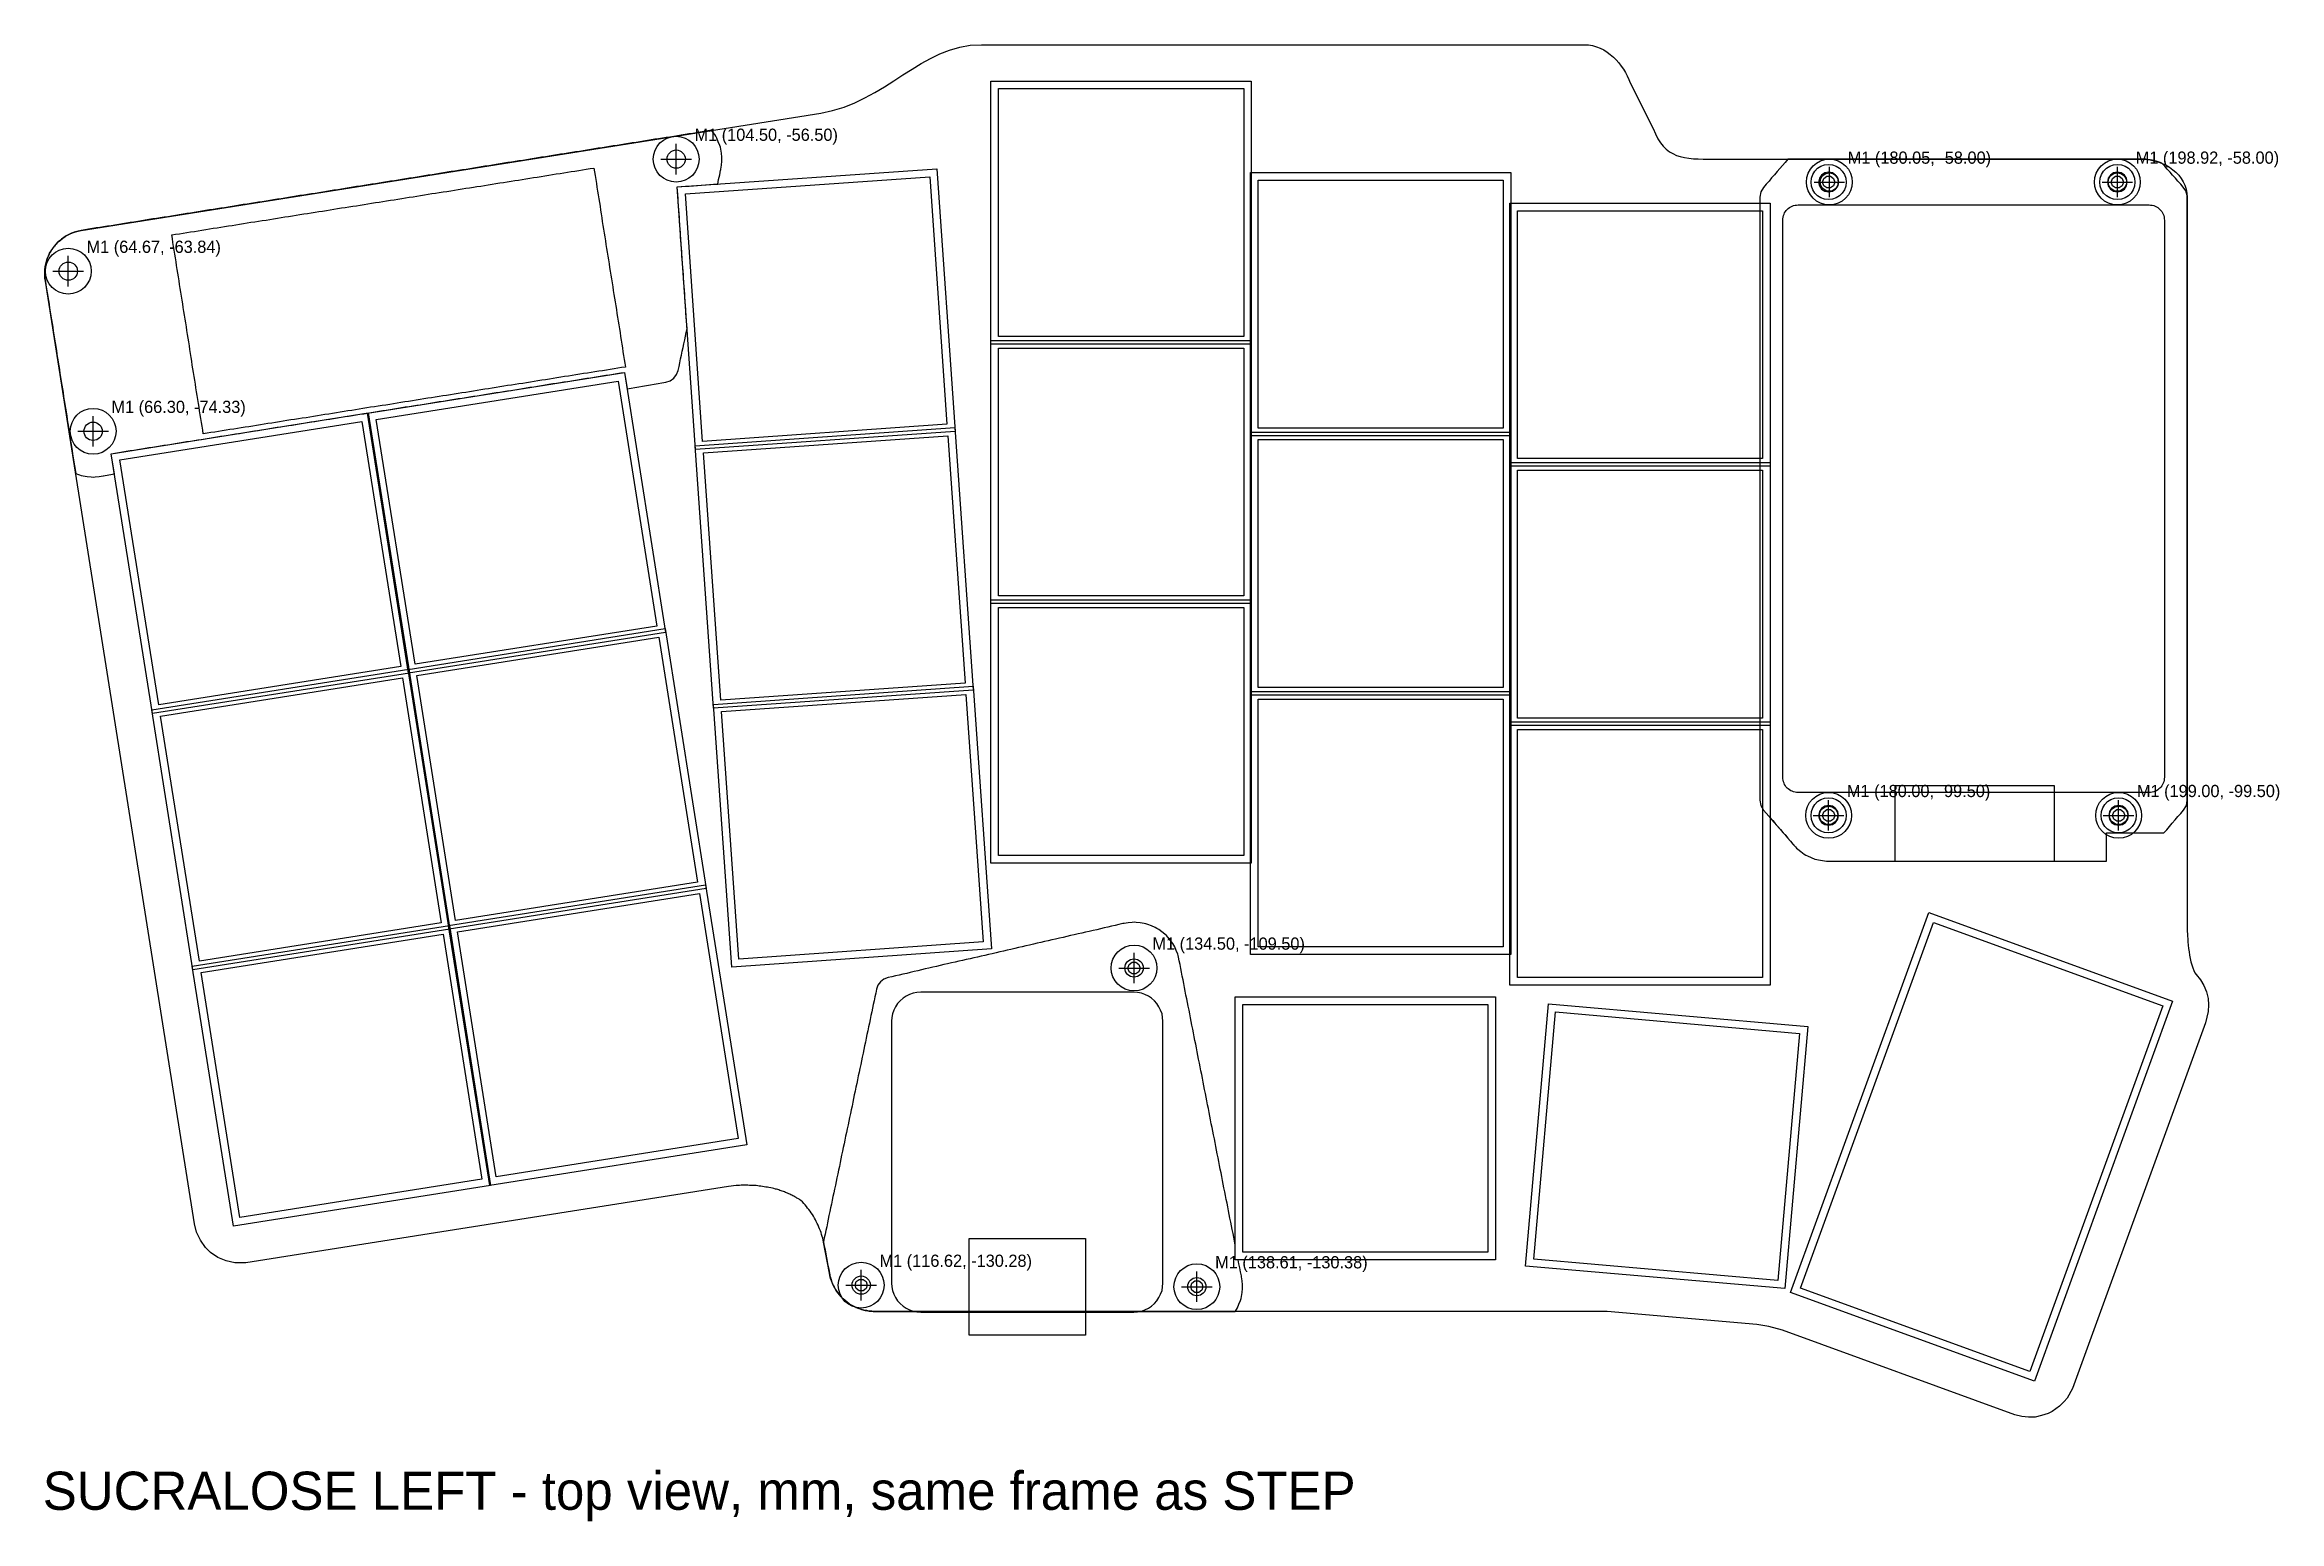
# Model space of a CAD drawing. Header units: millimetres. Extents: x 63 to 210, y -146 to -49.
import ezdxf

# ---------------------------------------------------------------- set-up
doc = ezdxf.new("R2010")
doc.units = ezdxf.units.MM
for name, color, linetype in [('BATTERY_BAY', 8, 'Continuous'), ('BOARD_OUTLINE', 7, 'Continuous'), ('COVER_BATTERY_BOTTOM', 1, 'Continuous'), ('COVER_BATTERY_TOP', 30, 'Continuous'), ('COVER_DISPLAY_COVER', 3, 'Continuous'), ('COVER_STANDOFFS', 9, 'Continuous'), ('COVER_XIAO_COVER', 5, 'Continuous'), ('KEYCAP_GUARD', 6, 'Continuous'), ('KEYCAPS', 4, 'Continuous'), ('LABELS', 7, 'Continuous'), ('M1_HOLES', 2, 'Continuous'), ('XIAO', 1, 'Continuous'), ('XIAO_USB', 1, 'Continuous')]:
    doc.layers.add(name, color=color, linetype=linetype)

msp = doc.modelspace()

# ---------------------------------------------------------------- texts
at = {"layer": 'LABELS'}
for s, height, p in [('M1 (104.50, -56.50)', 0.8, (105.7, -55.3)), ('M1 (180.05, -58.00)', 0.8, (181.25, -56.8)), ('M1 (198.92, -58.00)', 0.8, (200.12, -56.8)), ('M1 (64.67, -63.84)', 0.8, (65.87, -62.64)), ('M1 (66.30, -74.33)', 0.8, (67.5, -73.13)), ('M1 (180.00, -99.50)', 0.8, (181.2, -98.3)), ('M1 (199.00, -99.50)', 0.8, (200.2, -98.3)), ('M1 (134.50, -109.50)', 0.8, (135.7, -108.3)), ('M1 (116.62, -130.28)', 0.8, (117.82, -129.08)), ('M1 (138.61, -130.38)', 0.8, (139.81, -129.18)), ('SUCRALOSE LEFT - top view, mm, same frame as STEP', 2.5, (63, -145))]:
    msp.add_text(s, height=height, dxfattribs=at).set_placement(p)

# ---------------------------------------------------------------- linework, layer by layer
at = {"layer": 'BATTERY_BAY'}
msp.add_lwpolyline([(177, -60.5), (177.01, -60.4), (177.02, -60.3), (177.04, -60.2), (177.08, -60.11), (177.12, -60.02), (177.17, -59.94), (177.23, -59.86), (177.29, -59.79), (177.36, -59.73), (177.44, -59.67), (177.52, -59.62), (177.61, -59.58), (177.7, -59.54), (177.8, -59.52), (177.9, -59.51), (178, -59.5), (201, -59.5), (201.1, -59.51), (201.2, -59.52), (201.3, -59.54), (201.39, -59.58), (201.48, -59.62), (201.56, -59.67), (201.64, -59.73), (201.71, -59.79), (201.77, -59.86), (201.83, -59.94), (201.88, -60.02), (201.92, -60.11), (201.96, -60.2), (201.98, -60.3), (201.99, -60.4), (202, -60.5), (202, -97), (201.99, -97.1), (201.98, -97.2), (201.96, -97.3), (201.92, -97.39), (201.88, -97.48), (201.83, -97.56), (201.77, -97.64), (201.71, -97.71), (201.64, -97.77), (201.56, -97.83), (201.48, -97.88), (201.39, -97.92), (201.3, -97.96), (201.2, -97.98), (201.1, -97.99), (201, -98), (178, -98), (177.9, -97.99), (177.8, -97.98), (177.7, -97.96), (177.61, -97.92), (177.52, -97.88), (177.44, -97.83), (177.36, -97.77), (177.29, -97.71), (177.23, -97.64), (177.17, -97.56), (177.12, -97.48), (177.08, -97.39), (177.04, -97.3), (177.02, -97.2), (177.01, -97.1), (177, -97), (177, -60.5)], close=True, dxfattribs=at)
at = {"layer": 'BOARD_OUTLINE'}
msp.add_lwpolyline([(63.17, -64.5), (63.14, -64.31), (63.13, -64.12), (63.13, -63.93), (63.14, -63.75), (63.16, -63.56), (63.2, -63.37), (63.24, -63.19), (63.3, -63.01), (63.37, -62.84), (63.45, -62.67), (63.55, -62.51), (63.65, -62.35), (63.76, -62.2), (63.88, -62.06), (64.02, -61.92), (64.16, -61.8), (64.31, -61.68), (64.46, -61.57), (64.62, -61.48), (64.79, -61.39), (64.96, -61.32), (65.14, -61.26), (65.32, -61.21), (65.51, -61.17), (113.97, -53.48), (114.75, -53.32), (115.5, -53.09), (116.2, -52.81), (116.87, -52.49), (117.52, -52.14), (118.15, -51.76), (118.75, -51.37), (119.35, -50.98), (119.95, -50.6), (120.55, -50.24), (121.16, -49.9), (121.77, -49.6), (122.41, -49.35), (123.08, -49.16), (123.77, -49.04), (124.5, -49), (164, -49), (164.28, -49.02), (164.54, -49.06), (164.8, -49.13), (165.04, -49.23), (165.27, -49.34), (165.49, -49.48), (165.7, -49.64), (165.9, -49.81), (166.08, -49.99), (166.25, -50.19), (166.41, -50.4), (166.56, -50.61), (166.69, -50.83), (166.81, -51.05), (166.91, -51.28), (167, -51.5), (168.5, -54.5), (168.65, -54.85), (168.81, -55.16), (168.98, -55.43), (169.16, -55.66), (169.36, -55.85), (169.57, -56.01), (169.79, -56.14), (170.03, -56.25), (170.28, -56.33), (170.55, -56.39), (170.84, -56.44), (171.14, -56.47), (171.45, -56.49), (171.78, -56.5), (172.13, -56.5), (172.5, -56.5), (177, -56.5), (197, -56.5), (200.5, -56.5), (200.78, -56.51), (201.06, -56.55), (201.33, -56.6), (201.6, -56.68), (201.86, -56.78), (202.11, -56.9), (202.34, -57.03), (202.56, -57.19), (202.76, -57.36), (202.95, -57.55), (203.11, -57.76), (203.24, -57.98), (203.35, -58.21), (203.43, -58.46), (203.48, -58.72), (203.5, -59), (203.5, -107), (203.5, -107.11), (203.51, -107.25), (203.51, -107.41), (203.53, -107.59), (203.54, -107.79), (203.56, -108), (203.59, -108.22), (203.62, -108.44), (203.65, -108.66), (203.7, -108.88), (203.74, -109.1), (203.8, -109.3), (203.86, -109.49), (203.93, -109.66), (204, -109.81), (204.08, -109.93), (204.36, -110.27), (204.58, -110.65), (204.75, -111.06), (204.86, -111.49), (204.9, -111.92), (204.87, -112.36), (204.69, -113.09), (195.97, -137.05), (195.62, -137.68), (195.44, -137.91), (195.12, -138.22), (194.64, -138.56), (194.38, -138.69), (193.96, -138.83), (193.53, -138.92), (193.09, -138.94), (192.65, -138.89), (192.21, -138.78), (176.98, -133.24), (176.09, -132.98), (175.31, -132.86), (165.5, -132), (138.5, -132), (117.5, -132), (117.32, -131.99), (117.15, -131.98), (116.98, -131.95), (116.8, -131.92), (116.63, -131.87), (116.47, -131.82), (116.3, -131.75), (116.15, -131.68), (115.99, -131.59), (115.84, -131.5), (115.7, -131.4), (115.56, -131.29), (115.43, -131.17), (115.31, -131.05), (115.19, -130.91), (115.08, -130.78), (114.98, -130.63), (114.89, -130.48), (114.81, -130.33), (114.74, -130.17), (114.67, -130), (114.62, -129.84), (114.57, -129.67), (114.54, -129.49), (114.16, -127.47), (114.13, -127.34), (114.1, -127.21), (114.07, -127.09), (114.03, -126.96), (113.99, -126.83), (113.95, -126.71), (113.9, -126.59), (113.85, -126.47), (113.8, -126.34), (113.74, -126.23), (113.68, -126.11), (113.62, -125.99), (113.56, -125.88), (113.49, -125.76), (113.42, -125.65), (113.35, -125.54), (113.27, -125.43), (113.2, -125.33), (113.11, -125.23), (113.03, -125.12), (112.95, -125.02), (112.86, -124.93), (112.77, -124.83), (112.67, -124.74), (112.61, -124.7), (112.55, -124.65), (112.48, -124.61), (112.41, -124.57), (112.35, -124.54), (112.28, -124.5), (112.21, -124.46), (112.15, -124.43), (112.08, -124.39), (112.01, -124.36), (111.94, -124.32), (111.87, -124.29), (111.8, -124.26), (111.73, -124.23), (111.66, -124.2), (111.59, -124.17), (111.52, -124.14), (111.44, -124.12), (111.37, -124.09), (111.3, -124.07), (111.23, -124.04), (111.15, -124.02), (111.08, -124), (111.01, -123.98), (110.9, -123.95), (110.8, -123.93), (110.69, -123.91), (110.58, -123.88), (110.48, -123.86), (110.37, -123.85), (110.26, -123.83), (110.16, -123.81), (110.05, -123.8), (109.94, -123.79), (109.84, -123.77), (109.73, -123.76), (109.62, -123.75), (109.51, -123.75), (109.41, -123.74), (109.3, -123.74), (109.19, -123.73), (109.08, -123.73), (108.97, -123.73), (108.87, -123.73), (108.76, -123.73), (108.65, -123.74), (108.54, -123.74), (108.43, -123.75), (107.93, -123.81), (76.3, -128.82), (75.58, -128.82), (75.01, -128.69), (74.47, -128.46), (73.98, -128.13), (73.67, -127.82), (73.33, -127.34), (73.08, -126.81), (72.95, -126.26), (65.08, -76.59), (63.17, -64.5)], close=True, dxfattribs=at)
at = {"layer": 'COVER_BATTERY_BOTTOM'}
for points in [[(177.34, -56.5), (177.16, -56.71), (176.98, -56.91), (176.81, -57.12), (176.63, -57.32), (176.45, -57.53), (176.27, -57.73), (176.1, -57.94), (175.92, -58.14), (175.74, -58.35)], [(200.5, -56.5), (200.25, -56.5), (200, -56.5), (199.74, -56.5), (199.49, -56.5), (199.24, -56.5), (198.99, -56.5), (198.74, -56.5), (198.49, -56.5), (198.23, -56.5), (197.98, -56.5), (197.73, -56.5), (197.48, -56.5), (197.23, -56.5), (196.98, -56.5), (196.72, -56.5), (196.47, -56.5), (196.22, -56.5), (195.97, -56.5), (195.72, -56.5), (195.46, -56.5), (195.21, -56.5), (194.96, -56.5), (194.71, -56.5), (194.46, -56.5), (194.21, -56.5), (193.95, -56.5), (193.7, -56.5), (193.45, -56.5), (193.2, -56.5), (192.95, -56.5), (192.7, -56.5), (192.44, -56.5), (192.19, -56.5), (191.94, -56.5), (191.69, -56.5), (191.44, -56.5), (191.18, -56.5), (190.93, -56.5), (190.68, -56.5), (190.43, -56.5), (190.18, -56.5), (189.93, -56.5), (189.67, -56.5), (189.42, -56.5), (189.17, -56.5), (188.92, -56.5), (188.67, -56.5), (188.42, -56.5), (188.16, -56.5), (187.91, -56.5), (187.66, -56.5), (187.41, -56.5), (187.16, -56.5), (186.91, -56.5), (186.65, -56.5), (186.4, -56.5), (186.15, -56.5), (185.9, -56.5), (185.65, -56.5), (185.39, -56.5), (185.14, -56.5), (184.89, -56.5), (184.64, -56.5), (184.39, -56.5), (184.14, -56.5), (183.88, -56.5), (183.63, -56.5), (183.38, -56.5), (183.13, -56.5), (182.88, -56.5), (182.63, -56.5), (182.37, -56.5), (182.12, -56.5), (181.87, -56.5), (181.62, -56.5), (181.37, -56.5), (181.11, -56.5), (180.86, -56.5), (180.61, -56.5), (180.36, -56.5), (180.11, -56.5), (179.86, -56.5), (179.6, -56.5), (179.35, -56.5), (179.1, -56.5), (178.85, -56.5), (178.6, -56.5), (178.35, -56.5), (178.09, -56.5), (177.84, -56.5), (177.59, -56.5), (177.34, -56.5)], [(181.15, -58), (181.12, -58.26), (181.04, -58.5), (180.9, -58.72), (180.72, -58.9), (180.5, -59.04), (180.26, -59.12), (180, -59.15), (179.74, -59.12), (179.5, -59.04), (179.28, -58.9), (179.1, -58.72), (178.96, -58.5), (178.88, -58.26), (178.85, -58), (178.88, -57.74), (178.96, -57.5), (179.1, -57.28), (179.28, -57.1), (179.5, -56.96), (179.74, -56.88), (180, -56.85), (180.26, -56.88), (180.5, -56.96), (180.72, -57.1), (180.9, -57.28), (181.04, -57.5), (181.12, -57.74), (181.15, -58)], [(200.07, -58), (200.04, -58.26), (199.96, -58.5), (199.82, -58.72), (199.64, -58.9), (199.42, -59.04), (199.18, -59.12), (198.92, -59.15), (198.66, -59.12), (198.42, -59.04), (198.2, -58.9), (198.02, -58.72), (197.88, -58.5), (197.8, -58.26), (197.77, -58), (197.8, -57.74), (197.88, -57.5), (198.02, -57.28), (198.2, -57.1), (198.42, -56.96), (198.66, -56.88), (198.92, -56.85), (199.18, -56.88), (199.42, -56.96), (199.64, -57.1), (199.82, -57.28), (199.96, -57.5), (200.04, -57.74), (200.07, -58)], [(200.78, -56.51), (200.64, -56.51), (200.5, -56.5)], [(201.06, -56.55), (200.92, -56.53), (200.78, -56.51)], [(201.33, -56.6), (201.2, -56.57), (201.06, -56.55)], [(201.6, -56.68), (201.47, -56.64), (201.33, -56.6)], [(201.84, -56.77), (201.72, -56.73), (201.6, -56.68)], [(203.24, -58.33), (203.07, -58.14), (202.89, -57.94), (202.72, -57.75), (202.54, -57.55), (202.37, -57.36), (202.19, -57.16), (202.02, -56.97), (201.84, -56.77)], [(175.74, -58.35), (175.56, -58.65), (175.5, -59)], [(180.65, -58), (180.6, -57.75), (180.46, -57.54), (180.25, -57.4), (180, -57.35), (179.75, -57.4), (179.54, -57.54), (179.4, -57.75), (179.35, -58), (179.4, -58.25), (179.54, -58.46), (179.75, -58.6), (180, -58.65), (180.25, -58.6), (180.46, -58.46), (180.6, -58.25), (180.65, -58)], [(199.57, -58), (199.52, -57.75), (199.38, -57.54), (199.17, -57.4), (198.92, -57.35), (198.67, -57.4), (198.46, -57.54), (198.32, -57.75), (198.27, -58), (198.32, -58.25), (198.46, -58.46), (198.67, -58.6), (198.92, -58.65), (199.17, -58.6), (199.38, -58.46), (199.52, -58.25), (199.57, -58)], [(203.49, -58.88), (203.41, -58.58), (203.24, -58.33)], [(175.5, -59), (175.5, -59.25), (175.5, -59.5), (175.5, -59.75), (175.5, -60), (175.5, -60.25), (175.5, -60.5), (175.5, -60.75), (175.5, -61), (175.5, -61.25), (175.5, -61.5), (175.5, -61.75), (175.5, -62), (175.5, -62.25), (175.5, -62.5), (175.5, -62.75), (175.5, -63), (175.5, -63.25), (175.5, -63.5), (175.5, -63.75), (175.5, -64), (175.5, -64.25), (175.5, -64.5), (175.5, -64.75), (175.5, -65), (175.5, -65.25), (175.5, -65.5), (175.5, -65.75), (175.5, -66), (175.5, -66.25), (175.5, -66.5), (175.5, -66.75), (175.5, -67), (175.5, -67.25), (175.5, -67.5), (175.5, -67.75), (175.5, -68), (175.5, -68.25), (175.5, -68.5), (175.5, -68.75), (175.5, -69), (175.5, -69.25), (175.5, -69.5), (175.5, -69.75), (175.5, -70), (175.5, -70.25), (175.5, -70.5), (175.5, -70.75), (175.5, -71), (175.5, -71.25), (175.5, -71.5), (175.5, -71.75), (175.5, -72), (175.5, -72.25), (175.5, -72.5), (175.5, -72.75), (175.5, -73), (175.5, -73.25), (175.5, -73.5), (175.5, -73.75), (175.5, -74), (175.5, -74.25), (175.5, -74.5), (175.5, -74.75), (175.5, -75), (175.5, -75.25), (175.5, -75.5), (175.5, -75.75), (175.5, -76), (175.5, -76.25), (175.5, -76.5), (175.5, -76.75), (175.5, -77), (175.5, -77.25), (175.5, -77.5), (175.5, -77.75), (175.5, -78), (175.5, -78.25), (175.5, -78.5), (175.5, -78.75), (175.5, -79), (175.5, -79.25), (175.5, -79.5), (175.5, -79.75), (175.5, -80), (175.5, -80.25), (175.5, -80.5), (175.5, -80.75), (175.5, -81), (175.5, -81.25), (175.5, -81.5), (175.5, -81.75), (175.5, -82), (175.5, -82.25), (175.5, -82.5), (175.5, -82.75), (175.5, -83), (175.5, -83.25), (175.5, -83.5), (175.5, -83.75), (175.5, -84), (175.5, -84.25), (175.5, -84.5), (175.5, -84.75), (175.5, -85), (175.5, -85.25), (175.5, -85.5), (175.5, -85.75), (175.5, -86), (175.5, -86.25), (175.5, -86.5), (175.5, -86.75), (175.5, -87), (175.5, -87.25), (175.5, -87.5), (175.5, -87.75), (175.5, -88), (175.5, -88.25), (175.5, -88.5), (175.5, -88.75), (175.5, -89), (175.5, -89.25), (175.5, -89.5), (175.5, -89.75), (175.5, -90), (175.5, -90.25), (175.5, -90.5), (175.5, -90.75), (175.5, -91), (175.5, -91.25), (175.5, -91.5), (175.5, -91.75), (175.5, -92), (175.5, -92.25), (175.5, -92.5), (175.5, -92.75), (175.5, -93), (175.5, -93.25), (175.5, -93.5), (175.5, -93.75), (175.5, -94), (175.5, -94.25), (175.5, -94.5), (175.5, -94.75), (175.5, -95), (175.5, -95.25), (175.5, -95.5), (175.5, -95.75), (175.5, -96), (175.5, -96.25), (175.5, -96.5), (175.5, -96.75), (175.5, -97), (175.5, -97.25), (175.5, -97.5), (175.5, -97.75), (175.5, -98), (175.5, -98.25), (175.5, -98.5)], [(203.5, -59), (203.5, -58.94), (203.49, -58.88)], [(203.5, -98.5), (203.5, -98.25), (203.5, -98), (203.5, -97.75), (203.5, -97.5), (203.5, -97.25), (203.5, -97), (203.5, -96.75), (203.5, -96.5), (203.5, -96.25), (203.5, -96), (203.5, -95.75), (203.5, -95.5), (203.5, -95.25), (203.5, -95), (203.5, -94.75), (203.5, -94.5), (203.5, -94.25), (203.5, -94), (203.5, -93.75), (203.5, -93.5), (203.5, -93.25), (203.5, -93), (203.5, -92.75), (203.5, -92.5), (203.5, -92.25), (203.5, -92), (203.5, -91.75), (203.5, -91.5), (203.5, -91.25), (203.5, -91), (203.5, -90.75), (203.5, -90.5), (203.5, -90.25), (203.5, -90), (203.5, -89.75), (203.5, -89.5), (203.5, -89.25), (203.5, -89), (203.5, -88.75), (203.5, -88.5), (203.5, -88.25), (203.5, -88), (203.5, -87.75), (203.5, -87.5), (203.5, -87.25), (203.5, -87), (203.5, -86.75), (203.5, -86.5), (203.5, -86.25), (203.5, -86), (203.5, -85.75), (203.5, -85.5), (203.5, -85.25), (203.5, -85), (203.5, -84.75), (203.5, -84.5), (203.5, -84.25), (203.5, -84), (203.5, -83.75), (203.5, -83.5), (203.5, -83.25), (203.5, -83), (203.5, -82.75), (203.5, -82.5), (203.5, -82.25), (203.5, -82), (203.5, -81.75), (203.5, -81.5), (203.5, -81.25), (203.5, -81), (203.5, -80.75), (203.5, -80.5), (203.5, -80.25), (203.5, -80), (203.5, -79.75), (203.5, -79.5), (203.5, -79.25), (203.5, -79), (203.5, -78.75), (203.5, -78.5), (203.5, -78.25), (203.5, -78), (203.5, -77.75), (203.5, -77.5), (203.5, -77.25), (203.5, -77), (203.5, -76.75), (203.5, -76.5), (203.5, -76.25), (203.5, -76), (203.5, -75.75), (203.5, -75.5), (203.5, -75.25), (203.5, -75), (203.5, -74.75), (203.5, -74.5), (203.5, -74.25), (203.5, -74), (203.5, -73.75), (203.5, -73.5), (203.5, -73.25), (203.5, -73), (203.5, -72.75), (203.5, -72.5), (203.5, -72.25), (203.5, -72), (203.5, -71.75), (203.5, -71.5), (203.5, -71.25), (203.5, -71), (203.5, -70.75), (203.5, -70.5), (203.5, -70.25), (203.5, -70), (203.5, -69.75), (203.5, -69.5), (203.5, -69.25), (203.5, -69), (203.5, -68.75), (203.5, -68.5), (203.5, -68.25), (203.5, -68), (203.5, -67.75), (203.5, -67.5), (203.5, -67.25), (203.5, -67), (203.5, -66.75), (203.5, -66.5), (203.5, -66.25), (203.5, -66), (203.5, -65.75), (203.5, -65.5), (203.5, -65.25), (203.5, -65), (203.5, -64.75), (203.5, -64.5), (203.5, -64.25), (203.5, -64), (203.5, -63.75), (203.5, -63.5), (203.5, -63.25), (203.5, -63), (203.5, -62.75), (203.5, -62.5), (203.5, -62.25), (203.5, -62), (203.5, -61.75), (203.5, -61.5), (203.5, -61.25), (203.5, -61), (203.5, -60.75), (203.5, -60.5), (203.5, -60.25), (203.5, -60), (203.5, -59.75), (203.5, -59.5), (203.5, -59.25), (203.5, -59)], [(175.5, -98.5), (175.56, -98.85), (175.74, -99.15)], [(175.74, -99.15), (175.92, -99.35), (176.09, -99.56), (176.26, -99.76), (176.44, -99.96), (176.61, -100.16), (176.79, -100.36), (176.96, -100.56), (177.13, -100.76), (177.31, -100.96), (177.48, -101.17), (177.66, -101.37), (177.83, -101.57)], [(181.15, -99.5), (181.12, -99.76), (181.04, -100), (180.9, -100.22), (180.72, -100.4), (180.5, -100.54), (180.26, -100.62), (180, -100.65), (179.74, -100.62), (179.5, -100.54), (179.28, -100.4), (179.1, -100.22), (178.96, -100), (178.88, -99.76), (178.85, -99.5), (178.88, -99.24), (178.96, -99), (179.1, -98.78), (179.28, -98.6), (179.5, -98.46), (179.74, -98.38), (180, -98.35), (180.26, -98.38), (180.5, -98.46), (180.72, -98.6), (180.9, -98.78), (181.04, -99), (181.12, -99.24), (181.15, -99.5)], [(180.65, -99.5), (180.6, -99.25), (180.46, -99.04), (180.25, -98.9), (180, -98.85), (179.75, -98.9), (179.54, -99.04), (179.4, -99.25), (179.35, -99.5), (179.4, -99.75), (179.54, -99.96), (179.75, -100.1), (180, -100.15), (180.25, -100.1), (180.46, -99.96), (180.6, -99.75), (180.65, -99.5)], [(200.15, -99.5), (200.12, -99.76), (200.04, -100), (199.9, -100.22), (199.72, -100.4), (199.5, -100.54), (199.26, -100.62), (199, -100.65), (198.74, -100.62), (198.5, -100.54), (198.28, -100.4), (198.1, -100.22), (197.96, -100), (197.88, -99.76), (197.85, -99.5), (197.88, -99.24), (197.96, -99), (198.1, -98.78), (198.28, -98.6), (198.5, -98.46), (198.74, -98.38), (199, -98.35), (199.26, -98.38), (199.5, -98.46), (199.72, -98.6), (199.9, -98.78), (200.04, -99), (200.12, -99.24), (200.15, -99.5)], [(199.65, -99.5), (199.6, -99.25), (199.46, -99.04), (199.25, -98.9), (199, -98.85), (198.75, -98.9), (198.54, -99.04), (198.4, -99.25), (198.35, -99.5), (198.4, -99.75), (198.54, -99.96), (198.75, -100.1), (199, -100.15), (199.25, -100.1), (199.46, -99.96), (199.6, -99.75), (199.65, -99.5)], [(201.96, -100.65), (202.15, -100.44), (202.33, -100.22), (202.52, -100.01), (202.7, -99.8), (202.89, -99.58), (203.07, -99.37), (203.26, -99.15)], [(203.26, -99.15), (203.44, -98.85), (203.5, -98.5)], [(198.2, -102.5), (198.2, -102.24), (198.2, -101.97), (198.2, -101.71), (198.2, -101.44), (198.2, -101.18), (198.2, -100.91), (198.2, -100.65)], [(198.2, -100.65), (198.45, -100.65), (198.7, -100.65), (198.95, -100.65), (199.2, -100.65), (199.45, -100.65), (199.71, -100.65), (199.96, -100.65), (200.21, -100.65), (200.46, -100.65), (200.71, -100.65), (200.96, -100.65), (201.21, -100.65), (201.46, -100.65), (201.71, -100.65), (201.96, -100.65)], [(177.83, -101.57), (177.9, -101.64), (177.98, -101.71)], [(177.98, -101.71), (178.18, -101.87), (178.39, -102.03)], [(178.39, -102.03), (178.5, -102.1), (178.62, -102.16)], [(178.62, -102.16), (178.86, -102.26), (179.1, -102.36)], [(179.1, -102.36), (179.22, -102.4), (179.35, -102.42)], [(179.35, -102.42), (179.61, -102.46), (179.87, -102.49)], [(179.87, -102.49), (179.93, -102.5), (180, -102.5)], [(180, -102.5), (180.25, -102.5), (180.51, -102.5), (180.76, -102.5), (181.01, -102.5), (181.26, -102.5), (181.52, -102.5), (181.77, -102.5), (182.02, -102.5), (182.28, -102.5), (182.53, -102.5), (182.78, -102.5), (183.03, -102.5), (183.29, -102.5), (183.54, -102.5), (183.79, -102.5), (184.04, -102.5), (184.3, -102.5), (184.55, -102.5), (184.8, -102.5), (185.06, -102.5), (185.31, -102.5), (185.56, -102.5), (185.81, -102.5), (186.07, -102.5), (186.32, -102.5), (186.57, -102.5), (186.82, -102.5), (187.08, -102.5), (187.33, -102.5), (187.58, -102.5), (187.84, -102.5), (188.09, -102.5), (188.34, -102.5), (188.59, -102.5), (188.85, -102.5), (189.1, -102.5), (189.35, -102.5), (189.61, -102.5), (189.86, -102.5), (190.11, -102.5), (190.36, -102.5), (190.62, -102.5), (190.87, -102.5), (191.12, -102.5), (191.38, -102.5), (191.63, -102.5), (191.88, -102.5), (192.13, -102.5), (192.39, -102.5), (192.64, -102.5), (192.89, -102.5), (193.14, -102.5), (193.4, -102.5), (193.65, -102.5), (193.9, -102.5), (194.16, -102.5), (194.41, -102.5), (194.66, -102.5), (194.91, -102.5), (195.17, -102.5), (195.42, -102.5), (195.67, -102.5), (195.92, -102.5), (196.18, -102.5), (196.43, -102.5), (196.68, -102.5), (196.94, -102.5), (197.19, -102.5), (197.44, -102.5), (197.69, -102.5), (197.95, -102.5), (198.2, -102.5)]]:
    msp.add_lwpolyline(points, dxfattribs=at)
at = {"layer": 'COVER_BATTERY_TOP'}
for points in [[(177.34, -56.5), (177.16, -56.71), (176.98, -56.91), (176.81, -57.12), (176.63, -57.32), (176.45, -57.53), (176.27, -57.73), (176.1, -57.94), (175.92, -58.14), (175.74, -58.35)], [(200.5, -56.5), (200.25, -56.5), (200, -56.5), (199.74, -56.5), (199.49, -56.5), (199.24, -56.5), (198.99, -56.5), (198.74, -56.5), (198.49, -56.5), (198.23, -56.5), (197.98, -56.5), (197.73, -56.5), (197.48, -56.5), (197.23, -56.5), (196.98, -56.5), (196.72, -56.5), (196.47, -56.5), (196.22, -56.5), (195.97, -56.5), (195.72, -56.5), (195.46, -56.5), (195.21, -56.5), (194.96, -56.5), (194.71, -56.5), (194.46, -56.5), (194.21, -56.5), (193.95, -56.5), (193.7, -56.5), (193.45, -56.5), (193.2, -56.5), (192.95, -56.5), (192.7, -56.5), (192.44, -56.5), (192.19, -56.5), (191.94, -56.5), (191.69, -56.5), (191.44, -56.5), (191.18, -56.5), (190.93, -56.5), (190.68, -56.5), (190.43, -56.5), (190.18, -56.5), (189.93, -56.5), (189.67, -56.5), (189.42, -56.5), (189.17, -56.5), (188.92, -56.5), (188.67, -56.5), (188.42, -56.5), (188.16, -56.5), (187.91, -56.5), (187.66, -56.5), (187.41, -56.5), (187.16, -56.5), (186.91, -56.5), (186.65, -56.5), (186.4, -56.5), (186.15, -56.5), (185.9, -56.5), (185.65, -56.5), (185.39, -56.5), (185.14, -56.5), (184.89, -56.5), (184.64, -56.5), (184.39, -56.5), (184.14, -56.5), (183.88, -56.5), (183.63, -56.5), (183.38, -56.5), (183.13, -56.5), (182.88, -56.5), (182.63, -56.5), (182.37, -56.5), (182.12, -56.5), (181.87, -56.5), (181.62, -56.5), (181.37, -56.5), (181.11, -56.5), (180.86, -56.5), (180.61, -56.5), (180.36, -56.5), (180.11, -56.5), (179.86, -56.5), (179.6, -56.5), (179.35, -56.5), (179.1, -56.5), (178.85, -56.5), (178.6, -56.5), (178.35, -56.5), (178.09, -56.5), (177.84, -56.5), (177.59, -56.5), (177.34, -56.5)], [(200.78, -56.51), (200.64, -56.51), (200.5, -56.5)], [(201.06, -56.55), (200.92, -56.53), (200.78, -56.51)], [(201.33, -56.6), (201.2, -56.57), (201.06, -56.55)], [(201.6, -56.68), (201.47, -56.64), (201.33, -56.6)], [(201.84, -56.77), (201.72, -56.73), (201.6, -56.68)], [(203.24, -58.33), (203.07, -58.14), (202.89, -57.94), (202.72, -57.75), (202.54, -57.55), (202.37, -57.36), (202.19, -57.16), (202.02, -56.97), (201.84, -56.77)], [(175.74, -58.35), (175.56, -58.65), (175.5, -59)], [(180.4, -58), (180.32, -58.24), (180.12, -58.38), (179.88, -58.38), (179.68, -58.24), (179.6, -58), (179.68, -57.76), (179.88, -57.62), (180.12, -57.62), (180.32, -57.76), (180.4, -58)], [(199.32, -58), (199.24, -58.24), (199.04, -58.38), (198.8, -58.38), (198.6, -58.24), (198.52, -58), (198.6, -57.76), (198.8, -57.62), (199.04, -57.62), (199.24, -57.76), (199.32, -58)], [(203.49, -58.88), (203.41, -58.58), (203.24, -58.33)], [(175.5, -59), (175.5, -59.19), (175.5, -59.38)], [(175.5, -59.38), (175.84, -59.38), (176.17, -59.38)], [(176.17, -59.38), (176.17, -59.63), (176.17, -59.88), (176.17, -60.13), (176.17, -60.38), (176.17, -60.63), (176.17, -60.88), (176.17, -61.13), (176.17, -61.38), (176.17, -61.63), (176.17, -61.88), (176.17, -62.13), (176.17, -62.38), (176.17, -62.63), (176.17, -62.88), (176.17, -63.13), (176.17, -63.38), (176.17, -63.63), (176.17, -63.88), (176.17, -64.13), (176.17, -64.38), (176.17, -64.63), (176.17, -64.88), (176.17, -65.13), (176.17, -65.38), (176.17, -65.63), (176.17, -65.88), (176.17, -66.13), (176.17, -66.38), (176.17, -66.63), (176.17, -66.88), (176.17, -67.13), (176.17, -67.38), (176.17, -67.63), (176.17, -67.88), (176.17, -68.13), (176.17, -68.38), (176.17, -68.63), (176.17, -68.88), (176.17, -69.13), (176.17, -69.38), (176.17, -69.63), (176.17, -69.88), (176.17, -70.13), (176.17, -70.38), (176.17, -70.63), (176.17, -70.88), (176.17, -71.13), (176.17, -71.38), (176.17, -71.63), (176.17, -71.88), (176.17, -72.13), (176.17, -72.38), (176.17, -72.63), (176.17, -72.88), (176.17, -73.13), (176.17, -73.38), (176.17, -73.64), (176.17, -73.89), (176.17, -74.14), (176.17, -74.39), (176.17, -74.64), (176.17, -74.89), (176.17, -75.14), (176.17, -75.39), (176.17, -75.64), (176.17, -75.89), (176.17, -76.14), (176.17, -76.39), (176.17, -76.64), (176.17, -76.89), (176.17, -77.14), (176.17, -77.39), (176.17, -77.64), (176.17, -77.89), (176.17, -78.14), (176.17, -78.39), (176.17, -78.64), (176.17, -78.89), (176.17, -79.14), (176.17, -79.39), (176.17, -79.64), (176.17, -79.89), (176.17, -80.14), (176.17, -80.39), (176.17, -80.64), (176.17, -80.89), (176.17, -81.14), (176.17, -81.39), (176.17, -81.64), (176.17, -81.89), (176.17, -82.14), (176.17, -82.39), (176.17, -82.64), (176.17, -82.89), (176.17, -83.14), (176.17, -83.39), (176.17, -83.64), (176.17, -83.89), (176.17, -84.14), (176.17, -84.39), (176.17, -84.64), (176.17, -84.89), (176.17, -85.14), (176.17, -85.39), (176.17, -85.64), (176.17, -85.89), (176.17, -86.14), (176.17, -86.39), (176.17, -86.64), (176.17, -86.89), (176.17, -87.14), (176.17, -87.39), (176.17, -87.64), (176.17, -87.9), (176.17, -88.15), (176.17, -88.4), (176.17, -88.65), (176.17, -88.9), (176.17, -89.15), (176.17, -89.4), (176.17, -89.65), (176.17, -89.9), (176.17, -90.15), (176.17, -90.4), (176.17, -90.65), (176.17, -90.9), (176.17, -91.15), (176.17, -91.4), (176.17, -91.65), (176.17, -91.9), (176.17, -92.15), (176.17, -92.4), (176.17, -92.65), (176.17, -92.9), (176.17, -93.15), (176.17, -93.4), (176.17, -93.65), (176.17, -93.9), (176.17, -94.15), (176.17, -94.4), (176.17, -94.65), (176.17, -94.9), (176.17, -95.15), (176.17, -95.4), (176.17, -95.65), (176.17, -95.9), (176.17, -96.15), (176.17, -96.4), (176.17, -96.65), (176.17, -96.9), (176.17, -97.15), (176.17, -97.4), (176.17, -97.65), (176.17, -97.9), (176.17, -98.15), (176.17, -98.4), (176.17, -98.65), (176.17, -98.9), (176.17, -99.15), (176.17, -99.4), (176.17, -99.65)], [(203.5, -59), (203.5, -58.94), (203.49, -58.88)], [(203.5, -98.5), (203.5, -98.25), (203.5, -98), (203.5, -97.75), (203.5, -97.5), (203.5, -97.25), (203.5, -97), (203.5, -96.75), (203.5, -96.5), (203.5, -96.25), (203.5, -96), (203.5, -95.75), (203.5, -95.5), (203.5, -95.25), (203.5, -95), (203.5, -94.75), (203.5, -94.5), (203.5, -94.25), (203.5, -94), (203.5, -93.75), (203.5, -93.5), (203.5, -93.25), (203.5, -93), (203.5, -92.75), (203.5, -92.5), (203.5, -92.25), (203.5, -92), (203.5, -91.75), (203.5, -91.5), (203.5, -91.25), (203.5, -91), (203.5, -90.75), (203.5, -90.5), (203.5, -90.25), (203.5, -90), (203.5, -89.75), (203.5, -89.5), (203.5, -89.25), (203.5, -89), (203.5, -88.75), (203.5, -88.5), (203.5, -88.25), (203.5, -88), (203.5, -87.75), (203.5, -87.5), (203.5, -87.25), (203.5, -87), (203.5, -86.75), (203.5, -86.5), (203.5, -86.25), (203.5, -86), (203.5, -85.75), (203.5, -85.5), (203.5, -85.25), (203.5, -85), (203.5, -84.75), (203.5, -84.5), (203.5, -84.25), (203.5, -84), (203.5, -83.75), (203.5, -83.5), (203.5, -83.25), (203.5, -83), (203.5, -82.75), (203.5, -82.5), (203.5, -82.25), (203.5, -82), (203.5, -81.75), (203.5, -81.5), (203.5, -81.25), (203.5, -81), (203.5, -80.75), (203.5, -80.5), (203.5, -80.25), (203.5, -80), (203.5, -79.75), (203.5, -79.5), (203.5, -79.25), (203.5, -79), (203.5, -78.75), (203.5, -78.5), (203.5, -78.25), (203.5, -78), (203.5, -77.75), (203.5, -77.5), (203.5, -77.25), (203.5, -77), (203.5, -76.75), (203.5, -76.5), (203.5, -76.25), (203.5, -76), (203.5, -75.75), (203.5, -75.5), (203.5, -75.25), (203.5, -75), (203.5, -74.75), (203.5, -74.5), (203.5, -74.25), (203.5, -74), (203.5, -73.75), (203.5, -73.5), (203.5, -73.25), (203.5, -73), (203.5, -72.75), (203.5, -72.5), (203.5, -72.25), (203.5, -72), (203.5, -71.75), (203.5, -71.5), (203.5, -71.25), (203.5, -71), (203.5, -70.75), (203.5, -70.5), (203.5, -70.25), (203.5, -70), (203.5, -69.75), (203.5, -69.5), (203.5, -69.25), (203.5, -69), (203.5, -68.75), (203.5, -68.5), (203.5, -68.25), (203.5, -68), (203.5, -67.75), (203.5, -67.5), (203.5, -67.25), (203.5, -67), (203.5, -66.75), (203.5, -66.5), (203.5, -66.25), (203.5, -66), (203.5, -65.75), (203.5, -65.5), (203.5, -65.25), (203.5, -65), (203.5, -64.75), (203.5, -64.5), (203.5, -64.25), (203.5, -64), (203.5, -63.75), (203.5, -63.5), (203.5, -63.25), (203.5, -63), (203.5, -62.75), (203.5, -62.5), (203.5, -62.25), (203.5, -62), (203.5, -61.75), (203.5, -61.5), (203.5, -61.25), (203.5, -61), (203.5, -60.75), (203.5, -60.5), (203.5, -60.25), (203.5, -60), (203.5, -59.75), (203.5, -59.5), (203.5, -59.25), (203.5, -59)], [(184.37, -97.55), (184.62, -97.55), (184.88, -97.55), (185.13, -97.55), (185.38, -97.55), (185.64, -97.55), (185.89, -97.55), (186.14, -97.55), (186.4, -97.55), (186.65, -97.55), (186.9, -97.55), (187.16, -97.55), (187.41, -97.55), (187.67, -97.55), (187.92, -97.55), (188.17, -97.55), (188.43, -97.55), (188.68, -97.55), (188.93, -97.55), (189.19, -97.55), (189.44, -97.55), (189.69, -97.55), (189.95, -97.55), (190.2, -97.55), (190.46, -97.55), (190.71, -97.55), (190.96, -97.55), (191.22, -97.55), (191.47, -97.55), (191.72, -97.55), (191.98, -97.55), (192.23, -97.55), (192.48, -97.55), (192.74, -97.55), (192.99, -97.55), (193.25, -97.55), (193.5, -97.55), (193.75, -97.55), (194.01, -97.55), (194.26, -97.55), (194.51, -97.55), (194.77, -97.55)], [(184.37, -102.5), (184.37, -102.24), (184.37, -101.98), (184.37, -101.72), (184.37, -101.46), (184.37, -101.2), (184.37, -100.94), (184.37, -100.67), (184.37, -100.41), (184.37, -100.15), (184.37, -99.89), (184.37, -99.63), (184.37, -99.37), (184.37, -99.11), (184.37, -98.85), (184.37, -98.59), (184.37, -98.33), (184.37, -98.07), (184.37, -97.81), (184.37, -97.55)], [(194.77, -97.55), (194.77, -97.81), (194.77, -98.07), (194.77, -98.33), (194.77, -98.59), (194.77, -98.85), (194.77, -99.11), (194.77, -99.37), (194.77, -99.63), (194.77, -99.89), (194.77, -100.15), (194.77, -100.41), (194.77, -100.67), (194.77, -100.94), (194.77, -101.2), (194.77, -101.46), (194.77, -101.72), (194.77, -101.98), (194.77, -102.24), (194.77, -102.5)], [(180.4, -99.5), (180.32, -99.74), (180.12, -99.88), (179.88, -99.88), (179.68, -99.74), (179.6, -99.5), (179.68, -99.26), (179.88, -99.12), (180.12, -99.12), (180.32, -99.26), (180.4, -99.5)], [(199.4, -99.5), (199.32, -99.74), (199.12, -99.88), (198.88, -99.88), (198.68, -99.74), (198.6, -99.5), (198.68, -99.26), (198.88, -99.12), (199.12, -99.12), (199.32, -99.26), (199.4, -99.5)], [(201.96, -100.65), (202.15, -100.44), (202.33, -100.22), (202.52, -100.01), (202.7, -99.8), (202.89, -99.58), (203.07, -99.37), (203.26, -99.15)], [(203.26, -99.15), (203.44, -98.85), (203.5, -98.5)], [(176.17, -99.65), (176.34, -99.84), (176.51, -100.04), (176.67, -100.23), (176.84, -100.42), (177, -100.61), (177.17, -100.8), (177.33, -100.99), (177.5, -101.19), (177.66, -101.38), (177.83, -101.57)], [(198.2, -100.65), (198.45, -100.65), (198.7, -100.65), (198.95, -100.65), (199.2, -100.65), (199.45, -100.65), (199.71, -100.65), (199.96, -100.65), (200.21, -100.65), (200.46, -100.65), (200.71, -100.65), (200.96, -100.65), (201.21, -100.65), (201.46, -100.65), (201.71, -100.65), (201.96, -100.65)], [(198.2, -102.5), (198.2, -102.24), (198.2, -101.97), (198.2, -101.71), (198.2, -101.44), (198.2, -101.18), (198.2, -100.91), (198.2, -100.65)], [(177.83, -101.57), (177.9, -101.64), (177.98, -101.71)], [(177.98, -101.71), (178.18, -101.87), (178.39, -102.03)], [(178.39, -102.03), (178.5, -102.1), (178.62, -102.16)], [(178.62, -102.16), (178.86, -102.26), (179.1, -102.36)], [(179.1, -102.36), (179.22, -102.4), (179.35, -102.42)], [(179.35, -102.42), (179.61, -102.46), (179.87, -102.49)], [(179.87, -102.49), (179.93, -102.5), (180, -102.5)], [(180, -102.5), (180.26, -102.5), (180.51, -102.5), (180.77, -102.5), (181.03, -102.5), (181.28, -102.5), (181.54, -102.5), (181.8, -102.5), (182.06, -102.5), (182.31, -102.5), (182.57, -102.5), (182.83, -102.5), (183.08, -102.5), (183.34, -102.5), (183.6, -102.5), (183.85, -102.5), (184.11, -102.5), (184.37, -102.5)], [(194.77, -102.5), (195.03, -102.5), (195.3, -102.5), (195.56, -102.5), (195.82, -102.5), (196.09, -102.5), (196.35, -102.5), (196.62, -102.5), (196.88, -102.5), (197.14, -102.5), (197.41, -102.5), (197.67, -102.5), (197.94, -102.5), (198.2, -102.5)]]:
    msp.add_lwpolyline(points, dxfattribs=at)
at = {"layer": 'COVER_DISPLAY_COVER'}
for points in [[(106.81, -54.61), (106.57, -54.65), (106.32, -54.69), (106.07, -54.73), (105.82, -54.77), (105.58, -54.81), (105.33, -54.85), (105.08, -54.89), (104.83, -54.93), (104.59, -54.97), (104.34, -55.01), (104.09, -55.05), (103.85, -55.09), (103.6, -55.12), (103.35, -55.16), (103.1, -55.2), (102.86, -55.24), (102.61, -55.28), (102.36, -55.32), (102.11, -55.36), (101.87, -55.4), (101.62, -55.44), (101.37, -55.48), (101.12, -55.52), (100.88, -55.56), (100.63, -55.6), (100.38, -55.63), (100.13, -55.67), (99.89, -55.71), (99.64, -55.75), (99.39, -55.79), (99.15, -55.83), (98.9, -55.87), (98.65, -55.91), (98.4, -55.95), (98.16, -55.99), (97.91, -56.03), (97.66, -56.07), (97.41, -56.11), (97.17, -56.15), (96.92, -56.18), (96.67, -56.22), (96.42, -56.26), (96.18, -56.3), (95.93, -56.34), (95.68, -56.38), (95.44, -56.42), (95.19, -56.46), (94.94, -56.5), (94.69, -56.54), (94.45, -56.58), (94.2, -56.62), (93.95, -56.66), (93.7, -56.69), (93.46, -56.73), (93.21, -56.77), (92.96, -56.81), (92.71, -56.85), (92.47, -56.89), (92.22, -56.93), (91.97, -56.97), (91.73, -57.01), (91.48, -57.05), (91.23, -57.09), (90.98, -57.13), (90.74, -57.17), (90.49, -57.2), (90.24, -57.24), (89.99, -57.28), (89.75, -57.32), (89.5, -57.36), (89.25, -57.4), (89, -57.44), (88.76, -57.48), (88.51, -57.52), (88.26, -57.56), (88.02, -57.6), (87.77, -57.64), (87.52, -57.68), (87.27, -57.72), (87.03, -57.75), (86.78, -57.79), (86.53, -57.83), (86.28, -57.87), (86.04, -57.91), (85.79, -57.95), (85.54, -57.99), (85.29, -58.03), (85.05, -58.07), (84.8, -58.11), (84.55, -58.15), (84.31, -58.19), (84.06, -58.23), (83.81, -58.26), (83.56, -58.3), (83.32, -58.34), (83.07, -58.38), (82.82, -58.42), (82.57, -58.46), (82.33, -58.5), (82.08, -58.54), (81.83, -58.58), (81.58, -58.62), (81.34, -58.66), (81.09, -58.7), (80.84, -58.74), (80.6, -58.77), (80.35, -58.81), (80.1, -58.85), (79.85, -58.89), (79.61, -58.93), (79.36, -58.97), (79.11, -59.01), (78.86, -59.05), (78.62, -59.09), (78.37, -59.13), (78.12, -59.17), (77.87, -59.21), (77.63, -59.25), (77.38, -59.29), (77.13, -59.32), (76.89, -59.36), (76.64, -59.4), (76.39, -59.44), (76.14, -59.48), (75.9, -59.52), (75.65, -59.56), (75.4, -59.6), (75.15, -59.64), (74.91, -59.68), (74.66, -59.72), (74.41, -59.76), (74.16, -59.8), (73.92, -59.83), (73.67, -59.87), (73.42, -59.91), (73.18, -59.95), (72.93, -59.99), (72.68, -60.03), (72.43, -60.07), (72.19, -60.11), (71.94, -60.15), (71.69, -60.19), (71.44, -60.23), (71.2, -60.27), (70.95, -60.31), (70.7, -60.34), (70.45, -60.38), (70.21, -60.42), (69.96, -60.46), (69.71, -60.5), (69.47, -60.54), (69.22, -60.58), (68.97, -60.62), (68.72, -60.66), (68.48, -60.7), (68.23, -60.74), (67.98, -60.78), (67.73, -60.82), (67.49, -60.86), (67.24, -60.89), (66.99, -60.93), (66.74, -60.97), (66.5, -61.01), (66.25, -61.05), (66, -61.09), (65.76, -61.13), (65.51, -61.17)], [(107.03, -54.89), (106.92, -54.75), (106.81, -54.61)], [(107.16, -55.12), (107.1, -55), (107.03, -54.89)], [(107.36, -55.6), (107.26, -55.36), (107.16, -55.12)], [(107.42, -55.85), (107.4, -55.72), (107.36, -55.6)], [(71.45, -61.46), (71.7, -61.42), (71.95, -61.39), (72.19, -61.35), (72.44, -61.31), (72.69, -61.27), (72.94, -61.23), (73.18, -61.19), (73.43, -61.15), (73.68, -61.11), (73.92, -61.07), (74.17, -61.03), (74.42, -60.99), (74.66, -60.95), (74.91, -60.92), (75.16, -60.88), (75.4, -60.84), (75.65, -60.8), (75.9, -60.76), (76.15, -60.72), (76.39, -60.68), (76.64, -60.64), (76.89, -60.6), (77.13, -60.56), (77.38, -60.52), (77.63, -60.49), (77.87, -60.45), (78.12, -60.41), (78.37, -60.37), (78.61, -60.33), (78.86, -60.29), (79.11, -60.25), (79.36, -60.21), (79.6, -60.17), (79.85, -60.13), (80.1, -60.09), (80.34, -60.06), (80.59, -60.02), (80.84, -59.98), (81.08, -59.94), (81.33, -59.9), (81.58, -59.86), (81.82, -59.82), (82.07, -59.78), (82.32, -59.74), (82.57, -59.7), (82.81, -59.66), (83.06, -59.63), (83.31, -59.59), (83.55, -59.55), (83.8, -59.51), (84.05, -59.47), (84.29, -59.43), (84.54, -59.39), (84.79, -59.35), (85.03, -59.31), (85.28, -59.27), (85.53, -59.23), (85.78, -59.19), (86.02, -59.16), (86.27, -59.12), (86.52, -59.08), (86.76, -59.04), (87.01, -59), (87.26, -58.96), (87.5, -58.92), (87.75, -58.88), (88, -58.84), (88.24, -58.8), (88.49, -58.76), (88.74, -58.73), (88.98, -58.69), (89.23, -58.65), (89.48, -58.61), (89.73, -58.57), (89.97, -58.53), (90.22, -58.49), (90.47, -58.45), (90.71, -58.41), (90.96, -58.37), (91.21, -58.33), (91.45, -58.3), (91.7, -58.26), (91.95, -58.22), (92.19, -58.18), (92.44, -58.14), (92.69, -58.1), (92.94, -58.06), (93.18, -58.02), (93.43, -57.98), (93.68, -57.94), (93.92, -57.9), (94.17, -57.87), (94.42, -57.83), (94.66, -57.79), (94.91, -57.75), (95.16, -57.71), (95.4, -57.67), (95.65, -57.63), (95.9, -57.59), (96.15, -57.55), (96.39, -57.51), (96.64, -57.47), (96.89, -57.44), (97.13, -57.4), (97.38, -57.36), (97.63, -57.32), (97.87, -57.28), (98.12, -57.24), (98.37, -57.2), (98.61, -57.16), (98.86, -57.12), (99.11, -57.08)], [(99.11, -57.08), (99.15, -57.33), (99.19, -57.58), (99.23, -57.84), (99.27, -58.09), (99.31, -58.34), (99.35, -58.59), (99.39, -58.84), (99.43, -59.09), (99.47, -59.34), (99.51, -59.59), (99.55, -59.84), (99.59, -60.09), (99.63, -60.34), (99.66, -60.59), (99.7, -60.84), (99.74, -61.09), (99.78, -61.35), (99.82, -61.6), (99.86, -61.85), (99.9, -62.1), (99.94, -62.35), (99.98, -62.6), (100.02, -62.85), (100.06, -63.1), (100.1, -63.35), (100.14, -63.6), (100.18, -63.85), (100.22, -64.1), (100.26, -64.35), (100.3, -64.6), (100.34, -64.86), (100.38, -65.11), (100.42, -65.36), (100.46, -65.61), (100.5, -65.86), (100.54, -66.11), (100.58, -66.36), (100.62, -66.61), (100.66, -66.86), (100.7, -67.11), (100.74, -67.36), (100.78, -67.61), (100.82, -67.86), (100.86, -68.11), (100.9, -68.37), (100.94, -68.62), (100.98, -68.87), (101.01, -69.12), (101.05, -69.37), (101.09, -69.62), (101.13, -69.87), (101.17, -70.12)], [(107.49, -56.37), (107.46, -56.11), (107.42, -55.85)], [(107.42, -57.15), (107.46, -56.89), (107.49, -56.63)], [(107.49, -56.63), (107.5, -56.5), (107.49, -56.37)], [(104.57, -58.32), (104.83, -58.3), (105.1, -58.28), (105.36, -58.26), (105.63, -58.24), (105.89, -58.22), (106.16, -58.21), (106.42, -58.19), (106.69, -58.17), (106.95, -58.15), (107.22, -58.13)], [(105.21, -67.6), (105.2, -67.35), (105.18, -67.1), (105.16, -66.85), (105.14, -66.6), (105.13, -66.35), (105.11, -66.09), (105.09, -65.84), (105.07, -65.59), (105.06, -65.34), (105.04, -65.09), (105.02, -64.84), (105, -64.59), (104.99, -64.34), (104.97, -64.09), (104.95, -63.84), (104.93, -63.59), (104.92, -63.34), (104.9, -63.08), (104.88, -62.83), (104.86, -62.58), (104.85, -62.33), (104.83, -62.08), (104.81, -61.83), (104.79, -61.58), (104.78, -61.33), (104.76, -61.08), (104.74, -60.83), (104.72, -60.58), (104.71, -60.32), (104.69, -60.07), (104.67, -59.82), (104.65, -59.57), (104.64, -59.32), (104.62, -59.07), (104.6, -58.82), (104.58, -58.57), (104.57, -58.32)], [(107.22, -58.13), (107.28, -57.83), (107.35, -57.53), (107.41, -57.22)], [(107.41, -57.22), (107.42, -57.19), (107.42, -57.15)], [(64.62, -61.48), (64.54, -61.53), (64.46, -61.57)], [(64.79, -61.39), (64.71, -61.44), (64.62, -61.48)], [(64.96, -61.32), (64.88, -61.36), (64.79, -61.39)], [(65.14, -61.26), (65.05, -61.29), (64.96, -61.32)], [(65.32, -61.21), (65.23, -61.23), (65.14, -61.26)], [(65.51, -61.17), (65.42, -61.19), (65.32, -61.21)], [(73.52, -74.5), (73.48, -74.25), (73.44, -74), (73.4, -73.75), (73.36, -73.5), (73.32, -73.25), (73.28, -73), (73.24, -72.75), (73.2, -72.5), (73.16, -72.24), (73.12, -71.99), (73.08, -71.74), (73.04, -71.49), (73, -71.24), (72.96, -70.99), (72.92, -70.74), (72.88, -70.49), (72.84, -70.24), (72.8, -69.99), (72.76, -69.74), (72.72, -69.49), (72.68, -69.24), (72.64, -68.98), (72.61, -68.73), (72.57, -68.48), (72.53, -68.23), (72.49, -67.98), (72.45, -67.73), (72.41, -67.48), (72.37, -67.23), (72.33, -66.98), (72.29, -66.73), (72.25, -66.48), (72.21, -66.23), (72.17, -65.98), (72.13, -65.73), (72.09, -65.47), (72.05, -65.22), (72.01, -64.97), (71.97, -64.72), (71.93, -64.47), (71.89, -64.22), (71.85, -63.97), (71.81, -63.72), (71.77, -63.47), (71.73, -63.22), (71.69, -62.97), (71.65, -62.72), (71.61, -62.47), (71.57, -62.22), (71.53, -61.96), (71.49, -61.71), (71.45, -61.46)], [(63.37, -62.84), (63.34, -62.93), (63.3, -63.01)], [(63.45, -62.67), (63.41, -62.75), (63.37, -62.84)], [(63.55, -62.51), (63.5, -62.59), (63.45, -62.67)], [(63.65, -62.35), (63.6, -62.43), (63.55, -62.51)], [(63.76, -62.2), (63.71, -62.27), (63.65, -62.35)], [(63.88, -62.06), (63.82, -62.13), (63.76, -62.2)], [(64.02, -61.92), (63.95, -61.99), (63.88, -62.06)], [(64.16, -61.8), (64.09, -61.86), (64.02, -61.92)], [(64.31, -61.68), (64.23, -61.74), (64.16, -61.8)], [(64.46, -61.57), (64.38, -61.63), (64.31, -61.68)], [(63.14, -63.75), (63.13, -63.84), (63.13, -63.93)], [(63.13, -63.93), (63.13, -64.03), (63.13, -64.12)], [(63.13, -64.12), (63.14, -64.22), (63.14, -64.31)], [(63.16, -63.56), (63.15, -63.65), (63.14, -63.75)], [(63.14, -64.31), (63.16, -64.4), (63.17, -64.5)], [(63.2, -63.37), (63.18, -63.47), (63.16, -63.56)], [(63.24, -63.19), (63.22, -63.28), (63.2, -63.37)], [(63.3, -63.01), (63.27, -63.1), (63.24, -63.19)], [(63.17, -64.5), (63.21, -64.75), (63.25, -65), (63.29, -65.25), (63.33, -65.5), (63.37, -65.76), (63.41, -66.01), (63.45, -66.26), (63.49, -66.51), (63.53, -66.76), (63.57, -67.02), (63.61, -67.27), (63.65, -67.52), (63.69, -67.77), (63.73, -68.02), (63.77, -68.28), (63.81, -68.53), (63.85, -68.78), (63.89, -69.03), (63.93, -69.28), (63.97, -69.54), (64.01, -69.79), (64.05, -70.04), (64.09, -70.29), (64.13, -70.54), (64.17, -70.79), (64.21, -71.05), (64.25, -71.3), (64.29, -71.55), (64.33, -71.8), (64.37, -72.05), (64.41, -72.31), (64.45, -72.56), (64.49, -72.81), (64.53, -73.06), (64.57, -73.31), (64.61, -73.57), (64.65, -73.82), (64.69, -74.07), (64.73, -74.32), (64.77, -74.57), (64.8, -74.83), (64.84, -75.08), (64.88, -75.33), (64.92, -75.58), (64.96, -75.83), (65, -76.08), (65.04, -76.34), (65.08, -76.59)], [(63.17, -64.5), (63.17, -64.5), (63.17, -64.5)], [(104.63, -70.34), (104.69, -70.09), (104.74, -69.84), (104.79, -69.59), (104.85, -69.34), (104.9, -69.09), (104.95, -68.85), (105, -68.6), (105.06, -68.35), (105.11, -68.1), (105.16, -67.85), (105.21, -67.6)], [(101.17, -70.12), (100.92, -70.16), (100.68, -70.2), (100.43, -70.24), (100.18, -70.28), (99.93, -70.32), (99.68, -70.36), (99.43, -70.4), (99.18, -70.44), (98.93, -70.48), (98.68, -70.52), (98.43, -70.55), (98.18, -70.59), (97.93, -70.63), (97.69, -70.67), (97.44, -70.71), (97.19, -70.75), (96.94, -70.79), (96.69, -70.83), (96.44, -70.87), (96.19, -70.91), (95.94, -70.95), (95.69, -70.99), (95.44, -71.03), (95.19, -71.07), (94.95, -71.11), (94.7, -71.15), (94.45, -71.19), (94.2, -71.23), (93.95, -71.26), (93.7, -71.3), (93.45, -71.34), (93.2, -71.38), (92.95, -71.42), (92.7, -71.46), (92.45, -71.5), (92.2, -71.54), (91.96, -71.58), (91.71, -71.62), (91.46, -71.66), (91.21, -71.7), (90.96, -71.74), (90.71, -71.78), (90.46, -71.82), (90.21, -71.86), (89.96, -71.9), (89.71, -71.94), (89.46, -71.98), (89.21, -72.01), (88.97, -72.05), (88.72, -72.09), (88.47, -72.13), (88.22, -72.17), (87.97, -72.21), (87.72, -72.25), (87.47, -72.29), (87.22, -72.33), (86.97, -72.37), (86.72, -72.41), (86.47, -72.45), (86.22, -72.49), (85.98, -72.53), (85.73, -72.57), (85.48, -72.61), (85.23, -72.65), (84.98, -72.69), (84.73, -72.73), (84.48, -72.76), (84.23, -72.8), (83.98, -72.84), (83.73, -72.88), (83.48, -72.92), (83.24, -72.96), (82.99, -73), (82.74, -73.04), (82.49, -73.08), (82.24, -73.12), (81.99, -73.16), (81.74, -73.2), (81.49, -73.24), (81.24, -73.28), (80.99, -73.32), (80.74, -73.36), (80.49, -73.4), (80.25, -73.44), (80, -73.47), (79.75, -73.51), (79.5, -73.55), (79.25, -73.59), (79, -73.63), (78.75, -73.67), (78.5, -73.71), (78.25, -73.75), (78, -73.79), (77.75, -73.83), (77.5, -73.87), (77.26, -73.91), (77.01, -73.95), (76.76, -73.99), (76.51, -74.03), (76.26, -74.07), (76.01, -74.11), (75.76, -74.15), (75.51, -74.19), (75.26, -74.22), (75.01, -74.26), (74.76, -74.3), (74.52, -74.34), (74.27, -74.38), (74.02, -74.42), (73.77, -74.46), (73.52, -74.5)], [(84.28, -73.14), (84.52, -73.1), (84.77, -73.06), (85.02, -73.02), (85.27, -72.98), (85.51, -72.94), (85.76, -72.9), (86.01, -72.86), (86.26, -72.82), (86.5, -72.78), (86.75, -72.74), (87, -72.7), (87.25, -72.67), (87.5, -72.63), (87.74, -72.59), (87.99, -72.55), (88.24, -72.51), (88.49, -72.47), (88.73, -72.43), (88.98, -72.39), (89.23, -72.35), (89.48, -72.31), (89.72, -72.27), (89.97, -72.23), (90.22, -72.19), (90.47, -72.16), (90.71, -72.12), (90.96, -72.08), (91.21, -72.04), (91.46, -72), (91.71, -71.96), (91.95, -71.92), (92.2, -71.88), (92.45, -71.84), (92.7, -71.8), (92.94, -71.76), (93.19, -71.72), (93.44, -71.68), (93.69, -71.65), (93.93, -71.61), (94.18, -71.57), (94.43, -71.53), (94.68, -71.49), (94.92, -71.45), (95.17, -71.41), (95.42, -71.37), (95.67, -71.33), (95.92, -71.29), (96.16, -71.25), (96.41, -71.21), (96.66, -71.17), (96.91, -71.14), (97.15, -71.1), (97.4, -71.06), (97.65, -71.02), (97.9, -70.98), (98.14, -70.94), (98.39, -70.9), (98.64, -70.86), (98.89, -70.82), (99.13, -70.78), (99.38, -70.74), (99.63, -70.7), (99.88, -70.66), (100.13, -70.63), (100.37, -70.59), (100.62, -70.55), (100.87, -70.51), (101.12, -70.47)], [(101.12, -70.47), (101.16, -70.74), (101.2, -71), (101.24, -71.27), (101.29, -71.54)], [(101.29, -71.54), (101.54, -71.5), (101.79, -71.46), (102.05, -71.41), (102.3, -71.37), (102.55, -71.33), (102.81, -71.29), (103.06, -71.25), (103.31, -71.2), (103.57, -71.16), (103.82, -71.12)], [(103.82, -71.12), (104.1, -71.03), (104.35, -70.85), (104.53, -70.62), (104.63, -70.34)], [(67.48, -75.8), (67.73, -75.76), (67.98, -75.72), (68.23, -75.68), (68.47, -75.64), (68.72, -75.6), (68.97, -75.56), (69.21, -75.52), (69.46, -75.48), (69.71, -75.44), (69.95, -75.4), (70.2, -75.37), (70.45, -75.33), (70.69, -75.29), (70.94, -75.25), (71.19, -75.21), (71.44, -75.17), (71.68, -75.13), (71.93, -75.09), (72.18, -75.05), (72.42, -75.01), (72.67, -74.97), (72.92, -74.93), (73.16, -74.9), (73.41, -74.86), (73.66, -74.82), (73.9, -74.78), (74.15, -74.74), (74.4, -74.7), (74.65, -74.66), (74.89, -74.62), (75.14, -74.58), (75.39, -74.54), (75.63, -74.5), (75.88, -74.47), (76.13, -74.43), (76.37, -74.39), (76.62, -74.35), (76.87, -74.31), (77.11, -74.27), (77.36, -74.23), (77.61, -74.19), (77.86, -74.15), (78.1, -74.11), (78.35, -74.07), (78.6, -74.04), (78.84, -74), (79.09, -73.96), (79.34, -73.92), (79.58, -73.88), (79.83, -73.84), (80.08, -73.8), (80.32, -73.76), (80.57, -73.72), (80.82, -73.68), (81.07, -73.64), (81.31, -73.61), (81.56, -73.57), (81.81, -73.53), (82.05, -73.49), (82.3, -73.45), (82.55, -73.41), (82.79, -73.37), (83.04, -73.33), (83.29, -73.29), (83.53, -73.25), (83.78, -73.21), (84.03, -73.18), (84.28, -73.14)], [(84.28, -73.14), (84.28, -73.14), (84.28, -73.14)], [(67.7, -77.13), (67.65, -76.86), (67.61, -76.6), (67.57, -76.33), (67.53, -76.06), (67.48, -75.8)], [(65.08, -76.59), (65.12, -76.84), (65.16, -77.09)], [(65.16, -77.09), (65.28, -77.14), (65.4, -77.18)], [(65.4, -77.18), (65.52, -77.23), (65.65, -77.25)], [(65.65, -77.25), (65.91, -77.29), (66.17, -77.32)], [(66.17, -77.32), (66.3, -77.33), (66.43, -77.32)], [(66.43, -77.32), (66.69, -77.29), (66.95, -77.25)], [(66.95, -77.25), (66.96, -77.25), (66.98, -77.25)], [(66.98, -77.25), (67.34, -77.19), (67.7, -77.13)]]:
    msp.add_lwpolyline(points, dxfattribs=at)
at = {"layer": 'COVER_STANDOFFS'}
for centre in [(104.5, -56.5), (180.05, -58), (198.92, -58), (64.67, -63.84), (66.3, -74.33), (180, -99.5), (199, -99.5), (134.5, -109.5), (116.62, -130.28), (138.61, -130.38)]:
    msp.add_circle(centre, 1.5, dxfattribs=at)
at = {"layer": 'COVER_XIAO_COVER'}
for points in [[(133.76, -106.59), (133.51, -106.65), (133.27, -106.71), (133.03, -106.76), (132.78, -106.82), (132.54, -106.87), (132.29, -106.93), (132.05, -106.99), (131.81, -107.04), (131.56, -107.1), (131.32, -107.15), (131.07, -107.21), (130.83, -107.27), (130.58, -107.32), (130.34, -107.38), (130.1, -107.43), (129.85, -107.49), (129.61, -107.55), (129.36, -107.6), (129.12, -107.66), (128.88, -107.71), (128.63, -107.77), (128.39, -107.83), (128.14, -107.88), (127.9, -107.94), (127.65, -108), (127.41, -108.05), (127.17, -108.11), (126.92, -108.16), (126.68, -108.22), (126.43, -108.28), (126.19, -108.33), (125.95, -108.39), (125.7, -108.44), (125.46, -108.5), (125.21, -108.56), (124.97, -108.61), (124.72, -108.67), (124.48, -108.72), (124.24, -108.78), (123.99, -108.84), (123.75, -108.89), (123.5, -108.95), (123.26, -109), (123.02, -109.06), (122.77, -109.12), (122.53, -109.17), (122.28, -109.23), (122.04, -109.28), (121.79, -109.34), (121.55, -109.4), (121.31, -109.45), (121.06, -109.51), (120.82, -109.56), (120.57, -109.62), (120.33, -109.68), (120.09, -109.73), (119.84, -109.79), (119.6, -109.85), (119.35, -109.9), (119.11, -109.96), (118.86, -110.01), (118.62, -110.07), (118.38, -110.13)], [(133.85, -106.58), (133.81, -106.58), (133.76, -106.59)], [(134.37, -106.51), (134.11, -106.54), (133.85, -106.58)], [(134.63, -106.51), (134.5, -106.5), (134.37, -106.51)], [(135.15, -106.58), (134.89, -106.54), (134.63, -106.51)], [(135.4, -106.64), (135.28, -106.6), (135.15, -106.58)], [(135.88, -106.84), (135.64, -106.74), (135.4, -106.64)], [(136.11, -106.97), (136, -106.9), (135.88, -106.84)], [(136.52, -107.29), (136.32, -107.13), (136.11, -106.97)], [(136.71, -107.48), (136.62, -107.38), (136.52, -107.29)], [(137.03, -107.89), (136.87, -107.68), (136.71, -107.48)], [(137.16, -108.12), (137.1, -108), (137.03, -107.89)], [(137.36, -108.6), (137.26, -108.36), (137.16, -108.12)], [(134.9, -109.5), (134.82, -109.74), (134.62, -109.88), (134.38, -109.88), (134.18, -109.74), (134.1, -109.5), (134.18, -109.26), (134.38, -109.12), (134.62, -109.12), (134.82, -109.26), (134.9, -109.5)], [(137.41, -108.79), (137.39, -108.69), (137.36, -108.6)], [(141.12, -127.63), (141.08, -127.39), (141.03, -127.14), (140.98, -126.89), (140.93, -126.64), (140.88, -126.39), (140.83, -126.15), (140.78, -125.9), (140.73, -125.65), (140.69, -125.4), (140.64, -125.15), (140.59, -124.91), (140.54, -124.66), (140.49, -124.41), (140.44, -124.16), (140.39, -123.91), (140.34, -123.67), (140.29, -123.42), (140.25, -123.17), (140.2, -122.92), (140.15, -122.67), (140.1, -122.43), (140.05, -122.18), (140, -121.93), (139.95, -121.68), (139.9, -121.43), (139.86, -121.19), (139.81, -120.94), (139.76, -120.69), (139.71, -120.44), (139.66, -120.19), (139.61, -119.95), (139.56, -119.7), (139.51, -119.45), (139.46, -119.2), (139.42, -118.96), (139.37, -118.71), (139.32, -118.46), (139.27, -118.21), (139.22, -117.96), (139.17, -117.72), (139.12, -117.47), (139.07, -117.22), (139.02, -116.97), (138.98, -116.72), (138.93, -116.48), (138.88, -116.23), (138.83, -115.98), (138.78, -115.73), (138.73, -115.48), (138.68, -115.24), (138.63, -114.99), (138.59, -114.74), (138.54, -114.49), (138.49, -114.24), (138.44, -114), (138.39, -113.75), (138.34, -113.5), (138.29, -113.25), (138.24, -113), (138.19, -112.76), (138.15, -112.51), (138.1, -112.26), (138.05, -112.01), (138, -111.76), (137.95, -111.52), (137.9, -111.27), (137.85, -111.02), (137.8, -110.77), (137.75, -110.52), (137.71, -110.28), (137.66, -110.03), (137.61, -109.78), (137.56, -109.53), (137.51, -109.28), (137.46, -109.04), (137.41, -108.79)], [(117.62, -110.89), (117.57, -111.14), (117.52, -111.39), (117.47, -111.64), (117.41, -111.88), (117.36, -112.13), (117.31, -112.38), (117.26, -112.62), (117.21, -112.87), (117.16, -113.12), (117.1, -113.36), (117.05, -113.61), (117, -113.86), (116.95, -114.1), (116.9, -114.35), (116.84, -114.6), (116.79, -114.85), (116.74, -115.09), (116.69, -115.34), (116.64, -115.59), (116.59, -115.83), (116.53, -116.08), (116.48, -116.33), (116.43, -116.57), (116.38, -116.82), (116.33, -117.07), (116.27, -117.31), (116.22, -117.56), (116.17, -117.81), (116.12, -118.05), (116.07, -118.3), (116.02, -118.55), (115.96, -118.8), (115.91, -119.04), (115.86, -119.29), (115.81, -119.54), (115.76, -119.78), (115.7, -120.03), (115.65, -120.28), (115.6, -120.52), (115.55, -120.77), (115.5, -121.02), (115.45, -121.26), (115.39, -121.51), (115.34, -121.76), (115.29, -122.01), (115.24, -122.25), (115.19, -122.5), (115.13, -122.75), (115.08, -122.99), (115.03, -123.24), (114.98, -123.49), (114.93, -123.73), (114.88, -123.98), (114.82, -124.23), (114.77, -124.47), (114.72, -124.72), (114.67, -124.97), (114.62, -125.21), (114.56, -125.46), (114.51, -125.71), (114.46, -125.96), (114.41, -126.2), (114.36, -126.45), (114.31, -126.7), (114.25, -126.94), (114.2, -127.19), (114.15, -127.44)], [(118.38, -110.13), (118.11, -110.23), (117.89, -110.4), (117.72, -110.63), (117.62, -110.89)], [(114.15, -127.44), (114.15, -127.45), (114.16, -127.47)], [(114.16, -127.47), (114.2, -127.72), (114.25, -127.97), (114.3, -128.23), (114.35, -128.48), (114.4, -128.73), (114.44, -128.99), (114.49, -129.24), (114.54, -129.49)], [(141.12, -128.63), (141.12, -128.29), (141.12, -127.96), (141.12, -127.63)], [(141.32, -128.63), (141.22, -128.63), (141.12, -128.63)], [(141.53, -129.67), (141.47, -129.41), (141.42, -129.15), (141.37, -128.89), (141.32, -128.63)], [(114.54, -129.49), (114.56, -129.58), (114.57, -129.67)], [(114.57, -129.67), (114.6, -129.75), (114.62, -129.84)], [(114.62, -129.84), (114.65, -129.92), (114.67, -130)], [(114.67, -130), (114.7, -130.08), (114.74, -130.17)], [(114.74, -130.17), (114.77, -130.25), (114.81, -130.33)], [(117.02, -130.28), (116.94, -130.51), (116.74, -130.66), (116.49, -130.66), (116.29, -130.51), (116.22, -130.28), (116.29, -130.04), (116.49, -129.9), (116.74, -129.9), (116.94, -130.04), (117.02, -130.28)], [(139.01, -130.38), (138.94, -130.61), (138.74, -130.76), (138.49, -130.76), (138.29, -130.61), (138.21, -130.38), (138.29, -130.14), (138.49, -130), (138.74, -130), (138.94, -130.14), (139.01, -130.38)], [(141.54, -129.73), (141.53, -129.7), (141.53, -129.67)], [(141.6, -130.25), (141.57, -129.99), (141.54, -129.73)], [(141.6, -130.51), (141.61, -130.38), (141.6, -130.25)], [(114.81, -130.33), (114.85, -130.4), (114.89, -130.48)], [(114.89, -130.48), (114.94, -130.56), (114.98, -130.63)], [(114.98, -130.63), (115.03, -130.7), (115.08, -130.78)], [(115.08, -130.78), (115.14, -130.85), (115.19, -130.91)], [(115.19, -130.91), (115.25, -130.98), (115.31, -131.05)], [(115.31, -131.05), (115.37, -131.11), (115.43, -131.17)], [(115.43, -131.17), (115.5, -131.23), (115.56, -131.29)], [(115.56, -131.29), (115.63, -131.34), (115.7, -131.4)], [(115.7, -131.4), (115.77, -131.45), (115.84, -131.5)], [(115.84, -131.5), (115.92, -131.55), (115.99, -131.59)], [(115.99, -131.59), (116.07, -131.63), (116.15, -131.68)], [(116.15, -131.68), (116.22, -131.71), (116.3, -131.75)], [(116.3, -131.75), (116.39, -131.78), (116.47, -131.82)], [(141.14, -131.99), (141.21, -131.88), (141.27, -131.76)], [(141.27, -131.76), (141.37, -131.52), (141.47, -131.28)], [(141.47, -131.28), (141.51, -131.16), (141.54, -131.03)], [(141.54, -131.03), (141.57, -130.77), (141.6, -130.51)], [(116.47, -131.82), (116.55, -131.84), (116.63, -131.87)], [(116.63, -131.87), (116.72, -131.9), (116.8, -131.92)], [(116.8, -131.92), (116.89, -131.94), (116.98, -131.95)], [(116.98, -131.95), (117.06, -131.97), (117.15, -131.98)], [(117.15, -131.98), (117.24, -131.99), (117.32, -131.99)], [(117.32, -131.99), (117.41, -132), (117.5, -132)], [(117.5, -132), (117.75, -132), (118, -132), (118.25, -132), (118.51, -132), (118.76, -132), (119.01, -132), (119.26, -132), (119.51, -132), (119.76, -132), (120.01, -132), (120.27, -132), (120.52, -132), (120.77, -132), (121.02, -132), (121.27, -132), (121.52, -132), (121.77, -132), (122.02, -132), (122.28, -132), (122.53, -132), (122.78, -132), (123.03, -132), (123.28, -132), (123.53, -132), (123.78, -132), (124.04, -132), (124.29, -132), (124.54, -132), (124.79, -132), (125.04, -132), (125.29, -132), (125.54, -132), (125.8, -132), (126.05, -132), (126.3, -132), (126.55, -132), (126.8, -132), (127.05, -132), (127.3, -132), (127.55, -132), (127.81, -132), (128.06, -132), (128.31, -132), (128.56, -132), (128.81, -132), (129.06, -132), (129.31, -132), (129.57, -132), (129.82, -132), (130.07, -132), (130.32, -132), (130.57, -132), (130.82, -132), (131.07, -132), (131.33, -132), (131.58, -132), (131.83, -132), (132.08, -132), (132.33, -132), (132.58, -132), (132.83, -132), (133.08, -132), (133.34, -132), (133.59, -132), (133.84, -132), (134.09, -132), (134.34, -132), (134.59, -132), (134.84, -132), (135.1, -132), (135.35, -132), (135.6, -132), (135.85, -132), (136.1, -132), (136.35, -132), (136.6, -132), (136.86, -132), (137.11, -132), (137.36, -132), (137.61, -132), (137.86, -132), (138.11, -132), (138.36, -132), (138.62, -132), (138.87, -132), (139.12, -132), (139.37, -132), (139.62, -132), (139.87, -132), (140.12, -132), (140.37, -132), (140.63, -132), (140.88, -132), (141.13, -132)], [(141.13, -132), (141.13, -131.99), (141.14, -131.99)]]:
    msp.add_lwpolyline(points, dxfattribs=at)
at = {"layer": 'KEYCAP_GUARD'}
for points in [[(125.12, -51.38), (142.18, -51.38), (142.18, -68.62), (125.12, -68.62)], [(104.57, -58.32), (121.57, -57.13), (122.78, -74.34), (105.77, -75.52)], [(142.12, -57.38), (159.18, -57.38), (159.18, -74.62), (142.12, -74.62)], [(159.12, -59.38), (176.17, -59.38), (176.17, -76.62), (159.12, -76.62)], [(125.12, -68.38), (142.18, -68.38), (142.18, -85.62), (125.12, -85.62)], [(84.28, -73.14), (101.12, -70.47), (103.81, -87.51), (86.97, -90.17)], [(67.48, -75.8), (84.32, -73.13), (87.02, -90.17), (70.18, -92.83)], [(105.75, -75.28), (122.76, -74.09), (123.96, -91.29), (106.95, -92.48)], [(142.12, -74.38), (159.18, -74.38), (159.18, -91.62), (142.12, -91.62)], [(159.12, -76.38), (176.17, -76.38), (176.17, -93.62), (159.12, -93.62)], [(125.12, -85.38), (142.18, -85.38), (142.18, -102.62), (125.12, -102.62)], [(86.94, -89.93), (103.78, -87.26), (106.47, -104.3), (89.63, -106.96)], [(70.14, -92.59), (86.98, -89.92), (89.68, -106.96), (72.84, -109.62)], [(106.94, -92.23), (123.95, -91.04), (125.15, -108.25), (108.14, -109.44)], [(142.12, -91.38), (159.18, -91.38), (159.18, -108.62), (142.12, -108.62)], [(159.12, -93.38), (176.17, -93.38), (176.17, -110.62), (159.12, -110.62)], [(89.59, -106.72), (106.43, -104.05), (109.13, -121.09), (92.29, -123.76)], [(72.8, -109.38), (89.64, -106.71), (92.34, -123.75), (75.5, -126.41)], [(177.51, -130.77), (186.57, -105.87), (202.54, -111.68), (193.48, -136.58)], [(141.12, -111.38), (158.18, -111.38), (158.18, -128.63), (141.12, -128.63)], [(161.65, -111.84), (178.63, -113.33), (177.13, -130.51), (160.14, -129.03)]]:
    msp.add_lwpolyline(points, close=True, dxfattribs=at)
at = {"layer": 'KEYCAPS'}
for points in [[(125.62, -51.88), (141.68, -51.88), (141.68, -68.12), (125.62, -68.12)], [(105.1, -58.78), (121.11, -57.66), (122.24, -73.87), (106.23, -74.99)], [(142.62, -57.88), (158.68, -57.88), (158.68, -74.12), (142.62, -74.12)], [(159.62, -59.88), (175.68, -59.88), (175.68, -76.12), (159.62, -76.12)], [(125.62, -68.88), (141.68, -68.88), (141.68, -85.12), (125.62, -85.12)], [(84.85, -73.55), (100.7, -71.04), (103.24, -87.09), (87.39, -89.6)], [(68.06, -76.21), (83.91, -73.7), (86.45, -89.75), (70.6, -92.26)], [(106.28, -75.74), (122.3, -74.62), (123.43, -90.83), (107.42, -91.95)], [(142.62, -74.88), (158.68, -74.88), (158.68, -91.12), (142.62, -91.12)], [(159.62, -76.88), (175.68, -76.88), (175.68, -93.12), (159.62, -93.12)], [(125.62, -85.88), (141.68, -85.88), (141.68, -102.12), (125.62, -102.12)], [(87.51, -90.34), (103.36, -87.83), (105.9, -103.88), (90.05, -106.39)], [(70.72, -93), (86.57, -90.49), (89.11, -106.54), (73.26, -109.05)], [(107.47, -92.7), (123.48, -91.58), (124.61, -107.79), (108.6, -108.91)], [(142.62, -91.88), (158.68, -91.88), (158.68, -108.12), (142.62, -108.12)], [(159.62, -93.88), (175.68, -93.88), (175.68, -110.12), (159.62, -110.12)], [(90.17, -107.13), (106.02, -104.62), (108.56, -120.67), (92.71, -123.18)], [(178.15, -130.47), (186.87, -106.51), (201.9, -111.98), (193.18, -135.94)], [(73.38, -109.79), (89.23, -107.28), (91.77, -123.33), (75.92, -125.84)], [(141.62, -111.88), (157.68, -111.88), (157.68, -128.12), (141.62, -128.12)], [(162.1, -112.38), (178.09, -113.78), (176.67, -129.97), (160.68, -128.57)]]:
    msp.add_lwpolyline(points, close=True, dxfattribs=at)
at = {"layer": 'M1_HOLES'}
for p, q in [((104.5, -57.5), (104.5, -55.5)), ((103.5, -56.5), (105.5, -56.5)), ((180.05, -59), (180.05, -57)), ((198.92, -59), (198.92, -57)), ((179.05, -58), (181.05, -58)), ((197.92, -58), (199.92, -58)), ((64.67, -64.84), (64.67, -62.84)), ((63.67, -63.84), (65.67, -63.84)), ((65.3, -74.33), (67.3, -74.33)), ((66.3, -75.33), (66.3, -73.33)), ((179, -99.5), (181, -99.5)), ((180, -100.5), (180, -98.5)), ((198, -99.5), (200, -99.5)), ((199, -100.5), (199, -98.5)), ((133.5, -109.5), (135.5, -109.5)), ((134.5, -110.5), (134.5, -108.5)), ((115.62, -130.28), (117.62, -130.28)), ((116.62, -131.28), (116.62, -129.28)), ((138.61, -131.38), (138.61, -129.38)), ((137.61, -130.38), (139.61, -130.38))]:
    msp.add_line(p, q, dxfattribs=at)
for centre in [(104.5, -56.5), (180.05, -58), (198.92, -58), (64.67, -63.84), (66.3, -74.33), (180, -99.5), (199, -99.5), (134.5, -109.5), (116.62, -130.28), (138.61, -130.38)]:
    msp.add_circle(centre, 0.6, dxfattribs=at)
at = {"layer": 'XIAO'}
msp.add_lwpolyline([(118.61, -112.99), (118.61, -130.14), (118.63, -130.38), (118.67, -130.63), (118.76, -130.87), (118.87, -131.09), (119, -131.3), (119.17, -131.48), (119.36, -131.65), (119.56, -131.79), (119.79, -131.9), (120.02, -131.98), (120.27, -132.02), (120.52, -132.04), (134.49, -132.04), (134.73, -132.02), (134.98, -131.98), (135.21, -131.9), (135.44, -131.79), (135.64, -131.65), (135.83, -131.48), (136, -131.3), (136.13, -131.09), (136.24, -130.87), (136.33, -130.63), (136.37, -130.38), (136.39, -130.14), (136.39, -112.99), (136.37, -112.74), (136.33, -112.5), (136.24, -112.26), (136.13, -112.04), (136, -111.83), (135.83, -111.64), (135.64, -111.48), (135.44, -111.34), (135.21, -111.23), (134.98, -111.15), (134.73, -111.1), (134.49, -111.09), (120.52, -111.09), (120.27, -111.1), (120.02, -111.15), (119.79, -111.23), (119.56, -111.34), (119.36, -111.48), (119.17, -111.64), (119, -111.83), (118.87, -112.04), (118.76, -112.26), (118.67, -112.5), (118.63, -112.74), (118.61, -112.99)], close=True, dxfattribs=at)
at = {"layer": 'XIAO_USB'}
msp.add_lwpolyline([(131.31, -127.22), (131.31, -133.56), (123.69, -133.56), (123.69, -127.22)], close=True, dxfattribs=at)

msp.set_redraw_order([(e.dxf.handle, doc.entitydb.next_handle()) for e in msp.query("TEXT MTEXT ATTDEF DIMENSION ARC_DIMENSION")])  # texts and dimensions are drawn at this point

doc.saveas('drawing.dxf')
